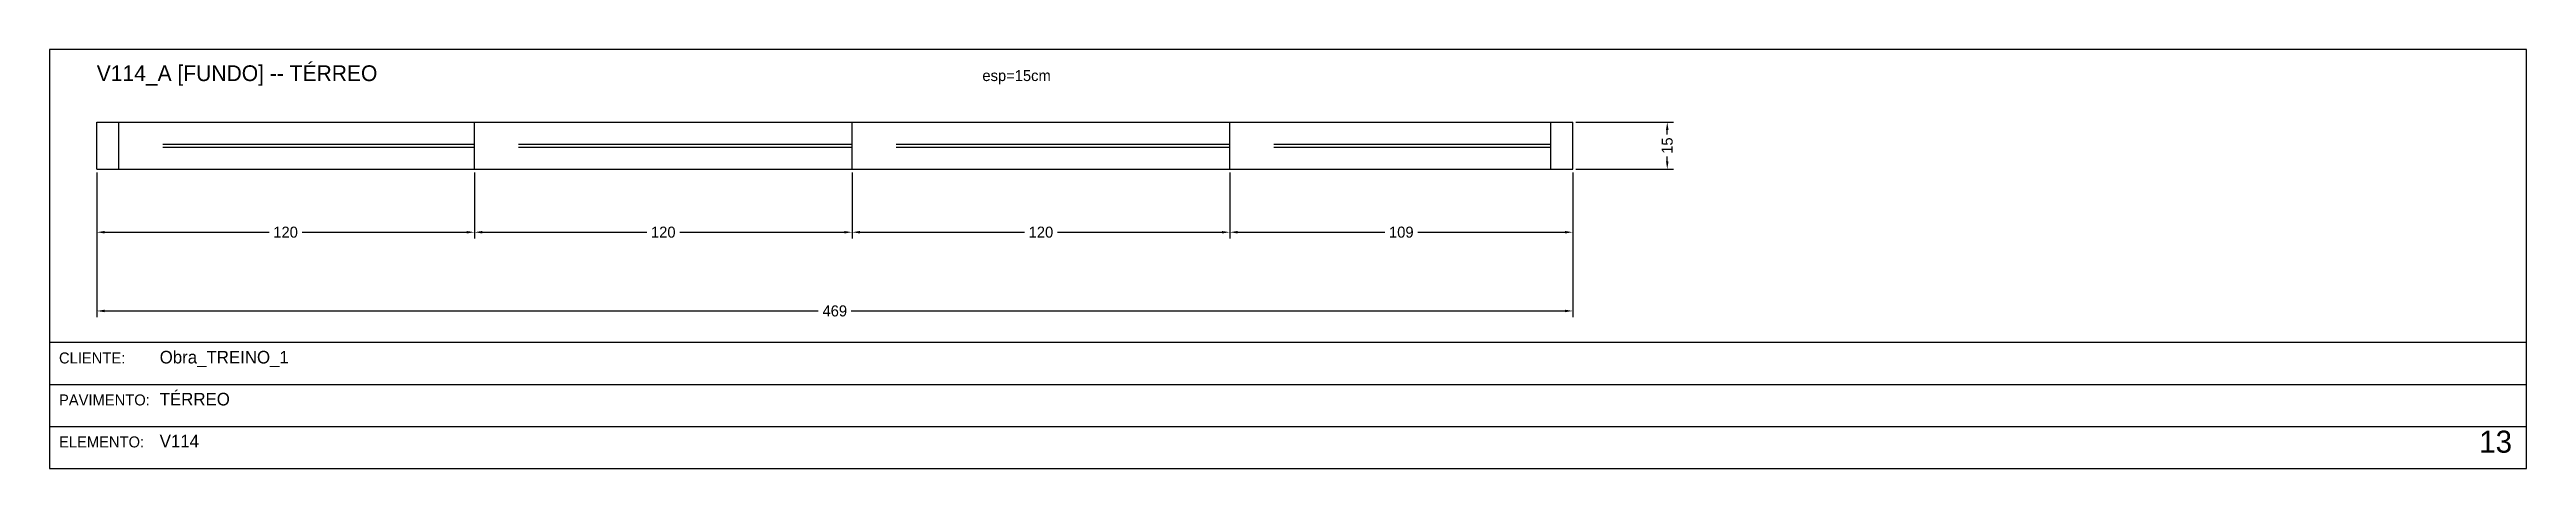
# Model space of a CAD drawing. Header units: metres. Extents: x 0 to 3208, y -1382 to -20.
# Drawn here: x 0 to 787, y -612 to -479 of the extents above; entities that cross this region are included whole.
import ezdxf

# ---------------------------------------------------------------- set-up
doc = ezdxf.new("R2010")
doc.units = ezdxf.units.M
for name, color, linetype in [('BORDA_CELULA', 9, 'Continuous'), ('CARIMBO', 9, 'Continuous'), ('COTA', 241, 'Continuous'), ('NOMENCLATURA', 7, 'Continuous'), ('Painéis', 200, 'Continuous'), ('SARR_2.2x7', 40, 'Continuous')]:
    doc.layers.add(name, color=color, linetype=linetype)
doc.dimstyles.new('COTA', dxfattribs={"dimtxt": 3.5, "dimasz": 2.5, "dimexe": 2, "dimexo": 1, "dimgap": 0.9, "dimtad": 1, "dimdec": 0, "dimrnd": 1, "dimcen": 2.5, "dimclrd": 4, "dimclre": 4, "dimclrt": 4, "dimazin": 3, "dimtfac": 1, "dimtmove": 0, "dimatfit": 3})

msp = doc.modelspace()

# ---------------------------------------------------------------- texts
at = {"layer": 'CARIMBO', "color": 2}
for s, p in [('Obra_TREINO_1', (35, -578.67)), ('TÉRREO', (35, -592)), ('V114', (35, -605.33))]:
    msp.add_text(s, height=4, dxfattribs=at).set_placement(p)
at = {"layer": 'CARIMBO', "color": 9}
for s, p in [('CLIENTE:', (3, -578.67)), ('PAVIMENTO:', (3, -592)), ('ELEMENTO:', (3, -605.33))]:
    msp.add_text(s, height=3.5, dxfattribs=at).set_placement(p)
at = {"layer": 'CARIMBO', "color": 3}
msp.add_text('13', height=7, dxfattribs=at).set_placement((772, -607))
at = {"layer": 'COTA'}
msp.add_text('esp=15cm', height=3.5, dxfattribs=at).set_placement((296.4, -489))
at = {"layer": 'NOMENCLATURA'}
msp.add_text('V114_A [FUNDO] -- TÉRREO', height=5, dxfattribs=at).set_placement((15, -489))

# ---------------------------------------------------------------- blocks, each defined once
blk = doc.blocks.new('_CLOSEDFILLED')
at = {"color": 0, "linetype": 'BYBLOCK'}
blk.add_solid([(-1, 0.16), (0, 0), (-1, -0.16)], dxfattribs=at)
blk = doc.blocks.new('*D75')
at = {"color": 4}
for p, q in [((15, -518), (15, -539)), ((135, -518), (135, -539)), ((17.5, -537), (69.75, -537)), ((80.25, -537), (132.5, -537))]:
    blk.add_line(p, q, dxfattribs=at)
at = {"layer": 'Defpoints'}
for p in [(15, -517), (135, -517), (15, -537)]:
    blk.add_point(p, dxfattribs=at)
at = {"layer": 'COTA', "color": 4, "xscale": 2.5, "yscale": 2.5, "rotation": 180}
blk.add_blockref('_CLOSEDFILLED', (15, -537), dxfattribs=at)
at = {"layer": 'COTA', "color": 4, "xscale": 2.5, "yscale": 2.5}
blk.add_blockref('_CLOSEDFILLED', (135, -537), dxfattribs=at)
at = {"layer": 'COTA', "color": 4, "insert": (75, -537), "char_height": 3.5, "attachment_point": 5}
blk.add_mtext('120', dxfattribs=at)
blk = doc.blocks.new('*D76')
at = {"color": 4}
for p, q in [((135, -518), (135, -539)), ((255, -518), (255, -539)), ((137.5, -537), (189.75, -537)), ((200.25, -537), (252.5, -537))]:
    blk.add_line(p, q, dxfattribs=at)
at = {"layer": 'Defpoints'}
for p in [(135, -517), (255, -517), (135, -537)]:
    blk.add_point(p, dxfattribs=at)
at = {"layer": 'COTA', "color": 4, "xscale": 2.5, "yscale": 2.5, "rotation": 180}
blk.add_blockref('_CLOSEDFILLED', (135, -537), dxfattribs=at)
at = {"layer": 'COTA', "color": 4, "xscale": 2.5, "yscale": 2.5}
blk.add_blockref('_CLOSEDFILLED', (255, -537), dxfattribs=at)
at = {"layer": 'COTA', "color": 4, "insert": (195, -537), "char_height": 3.5, "attachment_point": 5}
blk.add_mtext('120', dxfattribs=at)
blk = doc.blocks.new('*D77')
at = {"color": 4}
for p, q in [((255, -518), (255, -539)), ((375, -518), (375, -539)), ((257.5, -537), (309.75, -537)), ((320.25, -537), (372.5, -537))]:
    blk.add_line(p, q, dxfattribs=at)
at = {"layer": 'Defpoints'}
for p in [(255, -517), (375, -517), (255, -537)]:
    blk.add_point(p, dxfattribs=at)
at = {"layer": 'COTA', "color": 4, "xscale": 2.5, "yscale": 2.5, "rotation": 180}
blk.add_blockref('_CLOSEDFILLED', (255, -537), dxfattribs=at)
at = {"layer": 'COTA', "color": 4, "xscale": 2.5, "yscale": 2.5}
blk.add_blockref('_CLOSEDFILLED', (375, -537), dxfattribs=at)
at = {"layer": 'COTA', "color": 4, "insert": (315, -537), "char_height": 3.5, "attachment_point": 5}
blk.add_mtext('120', dxfattribs=at)
blk = doc.blocks.new('*D78')
at = {"color": 4}
for p, q in [((375, -518), (375, -539)), ((484, -518), (484, -539)), ((377.5, -537), (424.25, -537)), ((434.75, -537), (481.5, -537))]:
    blk.add_line(p, q, dxfattribs=at)
at = {"layer": 'Defpoints'}
for p in [(375, -517), (484, -517), (375, -537)]:
    blk.add_point(p, dxfattribs=at)
at = {"layer": 'COTA', "color": 4, "xscale": 2.5, "yscale": 2.5, "rotation": 180}
blk.add_blockref('_CLOSEDFILLED', (375, -537), dxfattribs=at)
at = {"layer": 'COTA', "color": 4, "xscale": 2.5, "yscale": 2.5}
blk.add_blockref('_CLOSEDFILLED', (484, -537), dxfattribs=at)
at = {"layer": 'COTA', "color": 4, "insert": (429.5, -537), "char_height": 3.5, "attachment_point": 5}
blk.add_mtext('109', dxfattribs=at)
blk = doc.blocks.new('*D79')
at = {"color": 4}
for p, q in [((15, -518), (15, -564)), ((484, -518), (484, -564)), ((17.5, -562), (244.25, -562)), ((254.75, -562), (481.5, -562))]:
    blk.add_line(p, q, dxfattribs=at)
at = {"layer": 'Defpoints'}
for p in [(15, -517), (484, -517), (15, -562)]:
    blk.add_point(p, dxfattribs=at)
at = {"layer": 'COTA', "color": 4, "xscale": 2.5, "yscale": 2.5, "rotation": 180}
blk.add_blockref('_CLOSEDFILLED', (15, -562), dxfattribs=at)
at = {"layer": 'COTA', "color": 4, "xscale": 2.5, "yscale": 2.5}
blk.add_blockref('_CLOSEDFILLED', (484, -562), dxfattribs=at)
at = {"layer": 'COTA', "color": 4, "insert": (249.5, -562), "char_height": 3.5, "attachment_point": 5}
blk.add_mtext('469', dxfattribs=at)
blk = doc.blocks.new('*D80')
at = {"color": 4}
for p, q in [((485, -502), (516, -502)), ((514, -506), (514, -504.5)), ((485, -517), (516, -517)), ((514, -514.5), (514, -513))]:
    blk.add_line(p, q, dxfattribs=at)
at = {"layer": 'Defpoints'}
for p in [(484, -502), (484, -517), (514, -517)]:
    blk.add_point(p, dxfattribs=at)
at = {"layer": 'COTA', "color": 4, "xscale": 2.5, "yscale": 2.5}
for p, rotation in [((514, -502), 90), ((514, -517), 270)]:
    blk.add_blockref('_CLOSEDFILLED', p, dxfattribs=dict(at, rotation=rotation))
at = {"layer": 'COTA', "color": 4, "insert": (514, -509.5), "char_height": 3.5, "attachment_point": 5, "rotation": 90}
blk.add_mtext('15', dxfattribs=at)

# ---------------------------------------------------------------- dimensions: what is measured, and where the dimension line sits
at = {"layer": 'COTA'}
dim = msp.add_linear_dim(base=(514, -517), p1=(484, -517), p2=(484, -502), angle=90, dimstyle='COTA', dxfattribs=at)
dim.commit()
dim.dimension.update_dxf_attribs({"geometry": '*D80', "text_midpoint": (514, -509.5)})
for base, p1, p2, picture, middle in [((15, -537), (15, -517), (135, -517), '*D75', (75, -537)), ((15, -562), (15, -517), (484, -517), '*D79', (249.5, -562)), ((135, -537), (135, -517), (255, -517), '*D76', (195, -537)), ((255, -537), (255, -517), (375, -517), '*D77', (315, -537)), ((375, -537), (375, -517), (484, -517), '*D78', (429.5, -537))]:
    dim = msp.add_linear_dim(base=base, p1=p1, p2=p2, dimstyle='COTA', dxfattribs=at)
    dim.commit()
    dim.dimension.update_dxf_attribs({"geometry": picture, "text_midpoint": middle})

# ---------------------------------------------------------------- linework, layer by layer
at = {"layer": 'BORDA_CELULA'}
for points in [[(0, -612), (787, -612), (787, -479), (0, -479)], [(0, -612), (787, -612), (787, -572), (0, -572)]]:
    msp.add_lwpolyline(points, close=True, dxfattribs=at)
at = {"layer": 'CARIMBO'}
for p, q in [((0, -585.33), (787, -585.33)), ((0, -598.67), (787, -598.67)), ((0, -612), (787, -612))]:
    msp.add_line(p, q, dxfattribs=at)
at = {"layer": 'Painéis'}
for points in [[(15, -517), (15, -502)], [(15, -502), (135, -502)], [(135, -502), (255, -502)], [(135, -517), (135, -502)], [(255, -502), (375, -502)], [(255, -517), (255, -502)], [(375, -502), (484, -502)], [(375, -517), (375, -502)], [(484, -517), (484, -502)], [(15, -517), (135, -517)], [(135, -517), (255, -517)], [(255, -517), (375, -517)], [(375, -517), (484, -517)]]:
    msp.add_lwpolyline(points, dxfattribs=at)
at = {"layer": 'SARR_2.2x7'}
for points in [[(22, -517), (22, -502)], [(477, -517), (477, -502)], [(36, -509), (135, -509)], [(36, -510), (135, -510)], [(149, -509), (255, -509)], [(149, -510), (255, -510)], [(269, -509), (375, -509)], [(269, -510), (375, -510)], [(389, -509), (477, -509)], [(389, -510), (477, -510)]]:
    msp.add_lwpolyline(points, dxfattribs=at)

msp.set_redraw_order([(e.dxf.handle, doc.entitydb.next_handle()) for e in msp.query("TEXT MTEXT ATTDEF DIMENSION ARC_DIMENSION")])  # texts and dimensions are drawn at this point

doc.saveas('drawing.dxf')
